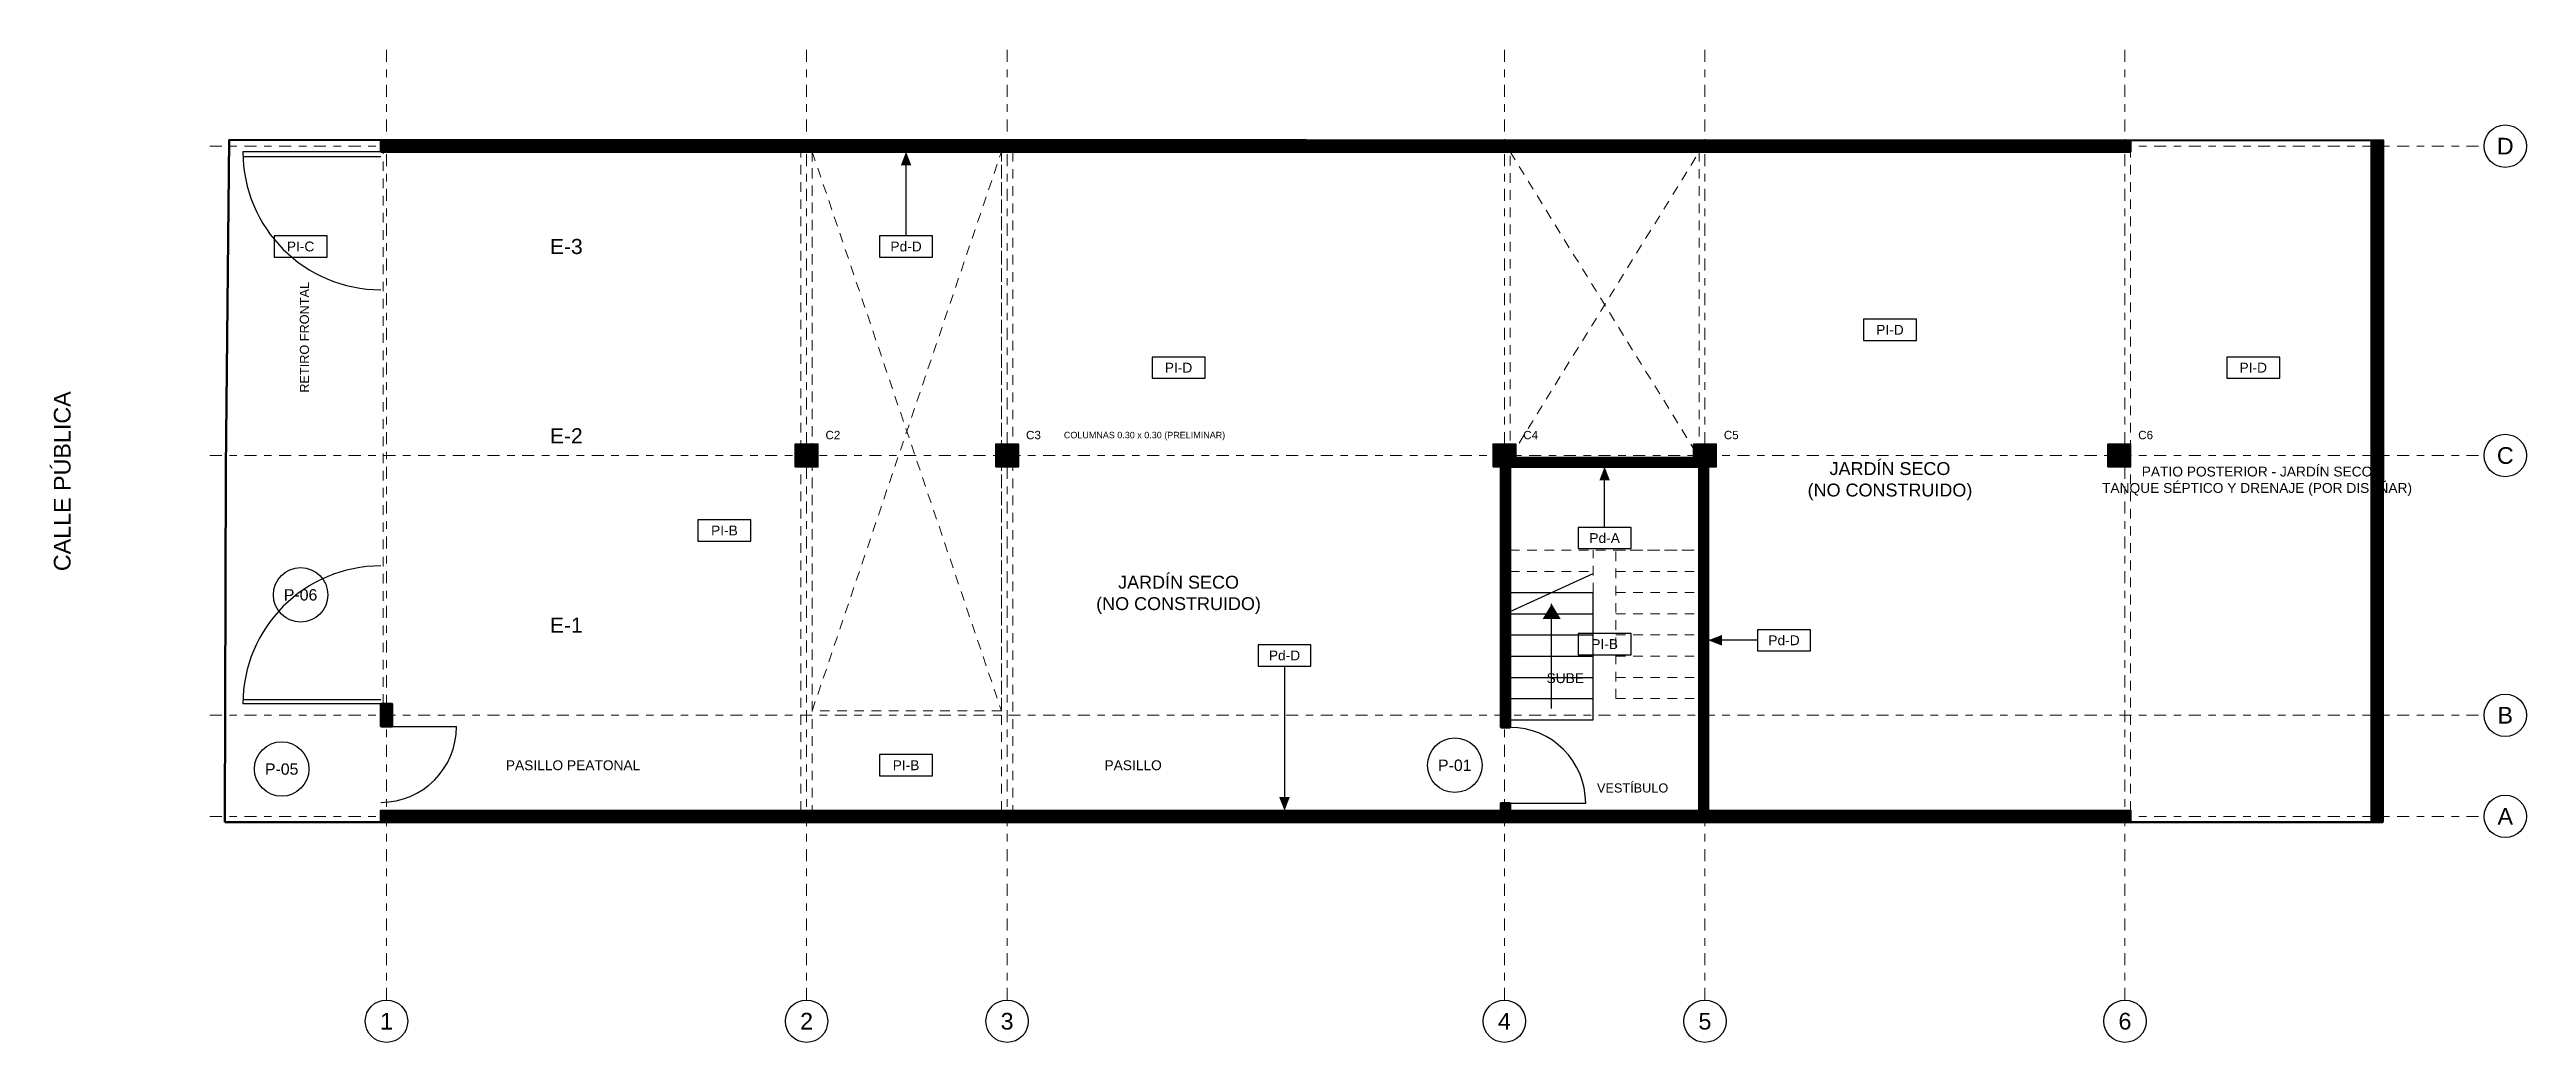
# Model space of a CAD drawing. Header units: metres. Extents: x -2 to 248, y -43 to 10.
# Drawn here: x -2.32 to 30.41, y -2.91 to 10.2 of the extents above; entities that cross this region are included whole.
import ezdxf
from ezdxf.enums import TextEntityAlignment as Align

# ---------------------------------------------------------------- set-up
doc = ezdxf.new("R2010")
doc.units = ezdxf.units.M
doc.linetypes.add('CENTER', pattern=[5.08, 3.175, -0.635, 0.635, -0.635])
doc.linetypes.add('DASHED', pattern=[1.524, 1.27, -0.254])
for name, color, linetype, lineweight in [('A-EJES', 8, 'CENTER', 13), ('A-EJES-TXT', 7, 'Continuous', 25), ('A-ESCALERA', 7, 'Continuous', 25), ('A-ESPACIOS', 7, 'Continuous', 25), ('A-ETIQUETA', 7, 'Continuous', 25), ('A-MURO', 7, 'Continuous', 50), ('A-MURO-TRAMA', 8, 'Continuous', 9), ('A-PROYECCION', 8, 'DASHED', 18), ('A-PUERTA', 7, 'Continuous', 25), ('E-COLUMNA', 7, 'Continuous', 35), ('T-LINDERO', 7, 'Continuous', 50)]:
    doc.layers.add(name, color=color, linetype=linetype, lineweight=lineweight)
doc.styles.add('ARIAL', font='arial.ttf')
pattern_1 = [(45, (0, 0), (-0.0020205576, 0.0020205576), [])]

msp = doc.modelspace()

# ---------------------------------------------------------------- texts
at = {"layer": 'A-EJES-TXT', "style": 'ARIAL'}
for s, p in [('D', (30.13, 8.925)), ('C', (30.13, 4.84)), ('B', (30.13, 1.41)), ('A', (30.13, 0.075)), ('1', (2.135, -2.63)), ('2', (7.685, -2.63)), ('3', (10.335, -2.63)), ('4', (16.905, -2.63)), ('5', (19.555, -2.63)), ('6', (25.105, -2.63))]:
    msp.add_text(s, height=0.22, dxfattribs=at).set_placement(p, align=Align.MIDDLE_CENTER)
at = {"layer": 'A-ESCALERA', "style": 'ARIAL'}
msp.add_text('SUBE', height=0.13, dxfattribs=at).set_placement((17.71, 1.9), align=Align.MIDDLE_CENTER)
at = {"layer": 'A-ESPACIOS', "style": 'ARIAL'}
for s, height, p in [('E-3', 0.2, (4.51, 7.6)), ('E-2', 0.2, (4.51, 5.1)), ('E-1', 0.2, (4.51, 2.6)), ('PASILLO PEATONAL', 0.13, (4.6, 0.75)), ('PASILLO', 0.13, (12, 0.75)), ('VESTÍBULO', 0.12, (18.6, 0.45))]:
    msp.add_text(s, height=height, dxfattribs=at).set_placement(p, align=Align.MIDDLE_CENTER)
for s, height, p in [('RETIRO FRONTAL', 0.12, (1.05, 6.4)), ('CALLE PÚBLICA', 0.22, (-2.15, 4.5))]:
    msp.add_text(s, height=height, rotation=90, dxfattribs=at).set_placement(p, align=Align.MIDDLE_CENTER)
at = {"layer": 'A-ESPACIOS', "attachment_point": 5, "style": 'ARIAL'}
for s, insert, char_height, width in [('JARDÍN SECO\\P(NO CONSTRUIDO)', (22, 4.5), 0.17, 3.5), ('PATIO POSTERIOR - JARDÍN SECO\\PTANQUE SÉPTICO Y DRENAJE (POR DISEÑAR)', (26.85, 4.5), 0.13, 6.5), ('JARDÍN SECO\\P(NO CONSTRUIDO)', (12.6, 3), 0.17, 3.5)]:
    msp.add_mtext(s, dxfattribs=dict(at, insert=insert, char_height=char_height, width=width))
at = {"layer": 'A-ETIQUETA', "style": 'ARIAL'}
for s, height, p in [('PI-C', 0.13, (1, 7.6)), ('Pd-D', 0.13, (9, 7.6)), ('PI-D', 0.13, (22, 6.5)), ('PI-D', 0.13, (12.6, 6)), ('PI-D', 0.13, (26.8, 6)), ('PI-B', 0.13, (6.6, 3.85)), ('Pd-A', 0.13, (18.23, 3.75)), ('P-06', 0.15, (1, 3)), ('PI-B', 0.13, (18.23, 2.35)), ('Pd-D', 0.13, (20.6, 2.4)), ('Pd-D', 0.13, (14, 2.2)), ('P-05', 0.15, (0.75, 0.7)), ('PI-B', 0.13, (9, 0.75)), ('P-01', 0.15, (16.25, 0.75))]:
    msp.add_text(s, height=height, dxfattribs=at).set_placement(p, align=Align.MIDDLE_CENTER)
at = {"layer": 'E-COLUMNA', "style": 'ARIAL'}
for s, height, p in [('C2', 0.11, (7.935, 5.11)), ('C3', 0.11, (10.585, 5.11)), ('COLUMNAS 0.30 x 0.30 (PRELIMINAR)', 0.085, (11.085, 5.11)), ('C4', 0.11, (17.155, 5.11)), ('C5', 0.11, (19.805, 5.11)), ('C6', 0.11, (25.28, 5.11))]:
    msp.add_text(s, height=height, dxfattribs=at).set_placement(p, align=Align.MIDDLE_LEFT)

# ---------------------------------------------------------------- hatches: boundary and pattern name
at = {"layer": 'A-MURO-TRAMA'}
h = msp.add_hatch(dxfattribs=at)
h.set_pattern_fill('ANSI31', scale=0.03)
h.set_pattern_definition(pattern_1)
h.paths.add_polyline_path([(2.06, 8.85), (2.06, 9), (25.18, 9), (25.18, 8.85)])
h = msp.add_hatch(dxfattribs=at)
h.set_pattern_fill('ANSI31', scale=0.03)
h.set_pattern_definition(pattern_1)
h.paths.add_polyline_path([(28.362, 0), (28.362, 9), (28.512, 9), (28.512, 0)])
h = msp.add_hatch(dxfattribs=at)
h.set_pattern_fill('ANSI31', scale=0.03)
h.set_pattern_definition(pattern_1)
h.paths.add_polyline_path([(16.86, 1.25), (16.86, 4.81), (16.98, 4.81), (16.98, 1.25)])
h = msp.add_hatch(dxfattribs=at)
h.set_pattern_fill('ANSI31', scale=0.03)
h.set_pattern_definition(pattern_1)
h.paths.add_polyline_path([(16.98, 4.69), (16.98, 4.81), (19.48, 4.81), (19.48, 4.69)])
h = msp.add_hatch(dxfattribs=at)
h.set_pattern_fill('ANSI31', scale=0.03)
h.set_pattern_definition(pattern_1)
h.paths.add_polyline_path([(19.48, 0.15), (19.48, 4.81), (19.6, 4.81), (19.6, 0.15)])
h = msp.add_hatch(dxfattribs=at)
h.set_pattern_fill('ANSI31', scale=0.03)
h.set_pattern_definition(pattern_1)
h.paths.add_polyline_path([(2.06, 1.26), (2.06, 1.56), (2.21, 1.56), (2.21, 1.26)])
h = msp.add_hatch(dxfattribs=at)
h.set_pattern_fill('ANSI31', scale=0.03)
h.set_pattern_definition(pattern_1)
h.paths.add_polyline_path([(2.06, 0), (2.06, 0.15), (25.18, 0.15), (25.18, 0)])
h = msp.add_hatch(dxfattribs=at)
h.set_pattern_fill('ANSI31', scale=0.03)
h.set_pattern_definition(pattern_1)
h.paths.add_polyline_path([(16.86, 0.15), (16.86, 0.25), (16.98, 0.25), (16.98, 0.15)])
at = {"layer": 'E-COLUMNA'}
for points in [[(7.535, 4.69), (7.535, 4.99), (7.835, 4.99), (7.835, 4.69)], [(10.185, 4.69), (10.185, 4.99), (10.485, 4.99), (10.485, 4.69)], [(16.755, 4.69), (16.755, 4.99), (17.055, 4.99), (17.055, 4.69)], [(19.405, 4.69), (19.405, 4.99), (19.705, 4.99), (19.705, 4.69)], [(24.88, 4.69), (24.88, 4.99), (25.18, 4.99), (25.18, 4.69)]]:
    msp.add_hatch(color=7, dxfattribs=at).paths.add_polyline_path(points)

# ---------------------------------------------------------------- linework, layer by layer
at = {"layer": 'A-EJES', "ltscale": 0.05}
for p, q in [((2.135, -2.35), (2.135, 10.2)), ((7.685, -2.35), (7.685, 10.2)), ((10.335, -2.35), (10.335, 10.2)), ((16.905, -2.35), (16.905, 10.2)), ((19.555, -2.35), (19.555, 10.2)), ((25.105, -2.35), (25.105, 10.2)), ((-0.2, 8.925), (29.85, 8.925)), ((-0.2, 4.84), (29.85, 4.84)), ((-0.2, 1.41), (29.85, 1.41)), ((-0.2, 0.075), (29.85, 0.075))]:
    msp.add_line(p, q, dxfattribs=at)
at = {"layer": 'A-EJES-TXT'}
for centre in [(30.13, 8.925), (30.13, 4.84), (30.13, 1.41), (30.13, 0.075), (2.135, -2.63), (7.685, -2.63), (10.335, -2.63), (16.905, -2.63), (19.555, -2.63), (25.105, -2.63)]:
    msp.add_circle(centre, 0.28, dxfattribs=at)
at = {"layer": 'A-ESCALERA'}
for p, q in [((16.98, 2.78), (18.08, 3.28)), ((16.98, 3.03), (18.08, 3.03)), ((18.08, 1.35), (18.08, 3.03)), ((16.98, 2.75), (18.08, 2.75)), ((17.53, 1.5), (17.53, 2.88)), ((16.98, 2.47), (18.08, 2.47)), ((16.98, 2.19), (18.08, 2.19)), ((16.98, 1.91), (18.08, 1.91)), ((16.98, 1.63), (18.08, 1.63)), ((16.98, 1.35), (18.08, 1.35))]:
    msp.add_line(p, q, dxfattribs=at)
msp.add_solid([(17.53, 2.88), (17.41, 2.68), (17.65, 2.68)], dxfattribs=at)
at = {"layer": 'A-ETIQUETA'}
for p, q in [((9, 7.74), (9, 8.85)), ((18.23, 3.89), (18.23, 4.69)), ((20.25, 2.4), (19.6, 2.4)), ((14, 2.06), (14, 0.15))]:
    msp.add_line(p, q, dxfattribs=at)
for points in [[(0.65, 7.46), (1.35, 7.46), (1.35, 7.74), (0.65, 7.74)], [(8.65, 7.46), (9.35, 7.46), (9.35, 7.74), (8.65, 7.74)], [(21.65, 6.36), (22.35, 6.36), (22.35, 6.64), (21.65, 6.64)], [(12.25, 5.86), (12.95, 5.86), (12.95, 6.14), (12.25, 6.14)], [(26.45, 5.86), (27.15, 5.86), (27.15, 6.14), (26.45, 6.14)], [(6.25, 3.71), (6.95, 3.71), (6.95, 3.99), (6.25, 3.99)], [(17.88, 3.61), (18.58, 3.61), (18.58, 3.89), (17.88, 3.89)], [(13.65, 2.06), (14.35, 2.06), (14.35, 2.34), (13.65, 2.34)], [(17.88, 2.21), (18.58, 2.21), (18.58, 2.49), (17.88, 2.49)], [(20.25, 2.26), (20.95, 2.26), (20.95, 2.54), (20.25, 2.54)], [(8.65, 0.61), (9.35, 0.61), (9.35, 0.89), (8.65, 0.89)]]:
    msp.add_lwpolyline(points, close=True, dxfattribs=at)
for centre in [(1, 3), (0.75, 0.7), (16.25, 0.75)]:
    msp.add_circle(centre, 0.36, dxfattribs=at)
for points in [[(9, 8.85), (9.07, 8.67), (8.93, 8.67)], [(18.23, 4.69), (18.3, 4.51), (18.16, 4.51)], [(19.6, 2.4), (19.78, 2.47), (19.78, 2.33)], [(14, 0.15), (13.93, 0.33), (14.07, 0.33)]]:
    msp.add_solid(points, dxfattribs=at)
at = {"layer": 'A-MURO'}
for points in [[(2.06, 8.85), (2.06, 9), (25.18, 9), (25.18, 8.85)], [(28.362, 0), (28.362, 9), (28.512, 9), (28.512, 0)], [(16.86, 1.25), (16.86, 4.81), (16.98, 4.81), (16.98, 1.25)], [(16.98, 4.69), (16.98, 4.81), (19.48, 4.81), (19.48, 4.69)], [(19.48, 0.15), (19.48, 4.81), (19.6, 4.81), (19.6, 0.15)], [(2.06, 1.26), (2.06, 1.56), (2.21, 1.56), (2.21, 1.26)], [(2.06, 0), (2.06, 0.15), (25.18, 0.15), (25.18, 0)], [(16.86, 0.15), (16.86, 0.25), (16.98, 0.25), (16.98, 0.15)]]:
    msp.add_lwpolyline(points, close=True, dxfattribs=at)
at = {"layer": 'A-PROYECCION', "ltscale": 0.1}
for p, q in [((2.09, 1.56), (2.09, 8.85)), ((7.76, 1.47), (10.26, 8.85)), ((7.76, 8.85), (10.26, 1.47)), ((16.98, 4.81), (19.48, 8.85)), ((16.98, 8.85), (19.48, 4.81)), ((25.18, 0.15), (25.18, 8.85)), ((16.98, 3.59), (18.08, 3.59)), ((16.98, 3.59), (19.48, 3.59)), ((16.98, 3.31), (18.08, 3.31)), ((18.08, 3.03), (18.08, 3.59)), ((18.38, 3.59), (19.48, 3.59)), ((18.38, 1.63), (18.38, 3.59)), ((18.38, 3.31), (19.48, 3.31)), ((18.38, 3.03), (19.48, 3.03)), ((18.38, 2.75), (19.48, 2.75)), ((18.38, 2.47), (19.48, 2.47)), ((18.38, 2.19), (19.48, 2.19)), ((18.38, 1.91), (19.48, 1.91)), ((18.38, 1.63), (19.48, 1.63))]:
    msp.add_line(p, q, dxfattribs=at)
for points in [[(7.61, 0.15), (7.61, 8.85), (7.76, 8.85), (7.76, 0.15)], [(7.76, 1.47), (7.76, 8.85), (10.26, 8.85), (10.26, 1.47)], [(10.26, 0.15), (10.26, 8.85), (10.41, 8.85), (10.41, 0.15)], [(16.98, 4.81), (16.98, 8.85), (19.48, 8.85), (19.48, 4.81)]]:
    msp.add_lwpolyline(points, close=True, dxfattribs=at)
at = {"layer": 'A-PUERTA'}
for p, q in [((2.06, 8.85), (0.238, 8.85)), ((2.06, 8.85), (0.238, 8.85)), ((0.238, 8.79), (2.06, 8.79)), ((0.238, 1.62), (2.06, 1.62)), ((2.06, 1.56), (0.238, 1.56)), ((2.06, 1.56), (0.238, 1.56)), ((2.06, 1.26), (3.06, 1.26)), ((16.98, 0.25), (17.98, 0.25))]:
    msp.add_line(p, q, dxfattribs=at)
for centre, radius, start, end in [((2.06, 8.85), 1.822, 180, -90), ((2.06, 1.56), 1.822, 90, 180), ((2.06, 1.26), 1, -90, 0), ((16.98, 0.25), 1, 0, 90)]:
    msp.add_arc(centre, radius, start, end, dxfattribs=at)
at = {"layer": 'E-COLUMNA'}
for points in [[(7.535, 4.69), (7.535, 4.99), (7.835, 4.99), (7.835, 4.69)], [(10.185, 4.69), (10.185, 4.99), (10.485, 4.99), (10.485, 4.69)], [(16.755, 4.69), (16.755, 4.99), (17.055, 4.99), (17.055, 4.69)], [(19.405, 4.69), (19.405, 4.99), (19.705, 4.99), (19.705, 4.69)], [(24.88, 4.69), (24.88, 4.99), (25.18, 4.99), (25.18, 4.69)]]:
    msp.add_lwpolyline(points, close=True, dxfattribs=at)
at = {"layer": 'T-LINDERO'}
msp.add_lwpolyline([(0, 0), (0.011, 4.665), (0.057, 9.007), (28.518, 9), (28.512, 0)], close=True, dxfattribs=at)

msp.set_redraw_order([(e.dxf.handle, doc.entitydb.next_handle()) for e in msp.query("TEXT MTEXT ATTDEF DIMENSION ARC_DIMENSION")])  # texts and dimensions are drawn at this point

doc.saveas('drawing.dxf')
